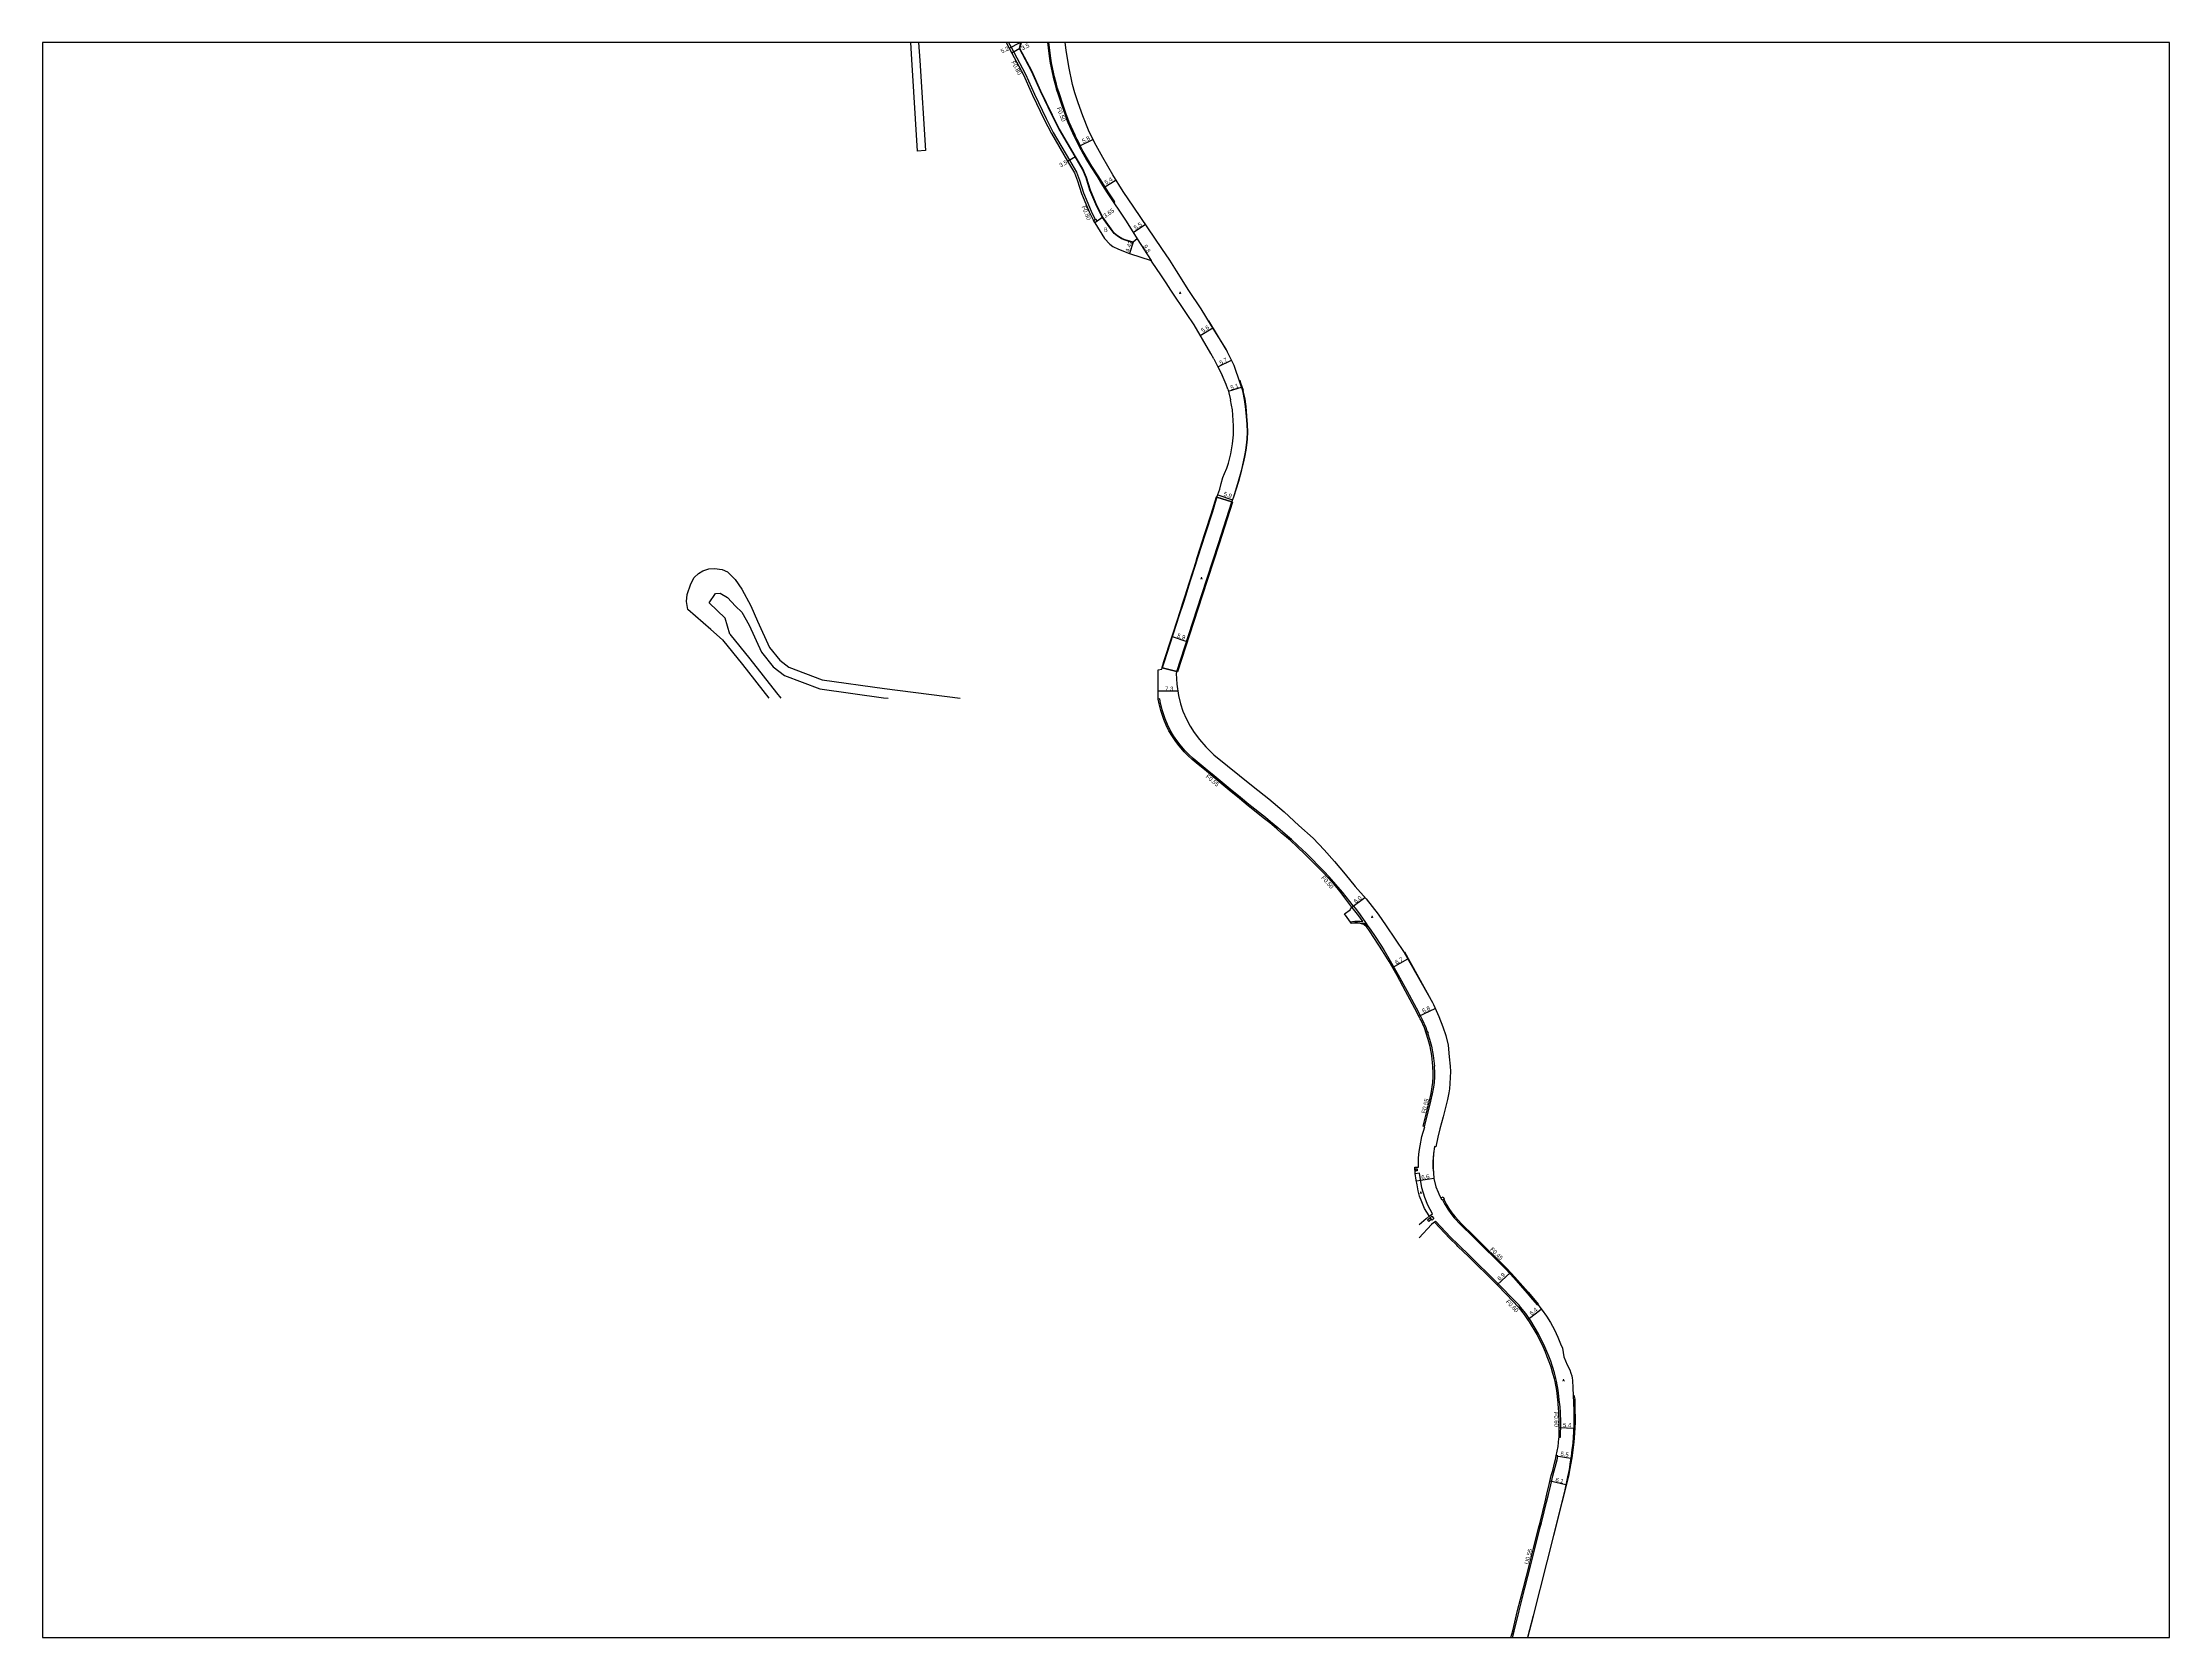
# Model space of a CAD drawing. Header units: metres. Extents: x -24000 to -21600, y -84000 to -81000.
# Drawn here: x -24000 to -23200, y -83400 to -82800 of the extents above; entities that cross this region are included whole.
import ezdxf

# ---------------------------------------------------------------- set-up
doc = ezdxf.new("R2010")
doc.units = ezdxf.units.M
doc.header["$LTSCALE"] = 2.5
for name, color, linetype in [('側溝・桝', 7, 'Continuous'), ('図郭', 7, 'Continuous'), ('幅員', 7, 'Continuous'), ('歩道・分離帯・安全施設', 7, 'Continuous'), ('舗装', 7, 'Continuous'), ('道路', 7, 'Continuous')]:
    doc.layers.add(name, color=color, linetype=linetype)
doc.styles.get("Standard").update_dxf_attribs({"font": ''})
doc.styles.add('YOKO_DECO', font='txt.shx', dxfattribs={"bigfont": 'extfont.shx'})
doc.styles.get('Standard').set_extended_font_data('@MS PGothic')

msp = doc.modelspace()

# ---------------------------------------------------------------- linework, layer by layer
at = {"layer": '側溝・桝'}
for points in [[(-23636.64, -82800), (-23635.71, -82801.72), (-23634.72, -82803.57), (-23630.3, -82811.84), (-23626.94, -82819.41), (-23622.55, -82828.55), (-23619.84, -82833.86), (-23613.77, -82844.24), (-23611.11, -82848.72), (-23609.92, -82851.73), (-23608.42, -82856.5), (-23605.62, -82863.38), (-23604.1, -82866.55)], [(-23597.07, -82860.27), (-23596.64, -82859.99), (-23599.18, -82856.21), (-23600.87, -82853.5), (-23602.93, -82850.19), (-23605.27, -82846.47), (-23606.95, -82843.8), (-23608.2, -82841.64), (-23609.03, -82840.06), (-23610.52, -82837.14), (-23611.17, -82835.88), (-23611.64, -82834.89), (-23613.83, -82829.92), (-23614.35, -82828.59), (-23614.94, -82827.01), (-23616.26, -82823.18), (-23617.55, -82819.33), (-23618.22, -82817.22), (-23618.67, -82815.7), (-23619.38, -82812.86), (-23620.47, -82807.69), (-23620.85, -82805.05), (-23621.25, -82801.93), (-23621.44, -82800)], [(-23506.95, -83124.85), (-23509.7, -83121.42), (-23511.1, -83119.59), (-23512.7, -83117.71), (-23513.61, -83116.7), (-23516.05, -83113.88), (-23518.07, -83111.74), (-23524.64, -83105.14), (-23527.81, -83102.06), (-23530.28, -83099.8), (-23531.78, -83098.55), (-23533.62, -83096.96), (-23535.43, -83095.44), (-23538.09, -83093.17), (-23540.06, -83091.58), (-23546.22, -83086.69), (-23549.43, -83084), (-23553.3, -83080.82), (-23559.3, -83075.82), (-23561.9, -83073.67), (-23565.68, -83070.56), (-23567.27, -83069.28), (-23568.85, -83067.82), (-23570.19, -83066.45), (-23572.08, -83064.2), (-23573.32, -83062.57), (-23574.57, -83060.8), (-23575.83, -83058.65), (-23576.82, -83056.6), (-23577.79, -83054.44), (-23578.85, -83051.09), (-23579.46, -83048.66), (-23579.71, -83046.87), (-23580.32, -83046.96)], [(-23508.03, -83130.78), (-23507.32, -83130.62), (-23506.44, -83130.51), (-23505.43, -83130.49), (-23504.55, -83130.53), (-23503.39, -83130.62), (-23504.93, -83128.49), (-23506.35, -83126.61), (-23507.48, -83125.21)], [(-23506.95, -83124.85), (-23505.84, -83126.22), (-23504.41, -83128.11), (-23502.39, -83130.98), (-23501.53, -83132.36), (-23500.68, -83133.53), (-23498.5, -83136.74), (-23495.56, -83141.36), (-23493.07, -83145.49), (-23490.06, -83150.76), (-23486.82, -83156.67), (-23483.3, -83163.09), (-23481.55, -83166.56), (-23481.31, -83167.02), (-23481.08, -83167.48), (-23479.76, -83170.52), (-23479.18, -83172.26)], [(-23507.66, -83131.28), (-23507.22, -83131.19), (-23506.4, -83131.08), (-23505.44, -83131.06), (-23504.58, -83131.11), (-23502.87, -83131.24), (-23501.93, -83132.73)], [(-23478.96, -83172.91), (-23478.31, -83174.87), (-23477.51, -83177.54), (-23476.91, -83181.01), (-23476.49, -83185.08)], [(-23480.24, -83207.86), (-23477.85, -83198.23), (-23477.23, -83195.53), (-23476.72, -83192.92), (-23476.49, -83191.23), (-23476.36, -83189.09), (-23476.35, -83187.67), (-23476.49, -83185.08)], [(-23483.79, -83223.58), (-23483.41, -83223.69)], [(-23483.75, -83224.38), (-23483.4, -83224.49)], [(-23473.41, -83235.39), (-23472.51, -83237.18), (-23472.21, -83237.66), (-23471.39, -83238.93), (-23470.28, -83240.55), (-23469.05, -83242.09), (-23466.66, -83244.7), (-23461.8, -83249.41), (-23449.57, -83261.49), (-23446.58, -83264.75), (-23441.58, -83270.45), (-23439.55, -83272.85), (-23437.77, -83274.92), (-23437.6, -83274.78)], [(-23478.05, -83242.12), (-23479.06, -83243.01)], [(-23478.57, -83243.56), (-23479.06, -83243.01)], [(-23477.56, -83242.68), (-23478.57, -83243.56)], [(-23429.35, -83312.1), (-23429.4, -83311.62), (-23429.89, -83307.02), (-23430.52, -83303.54), (-23430.75, -83302.61), (-23431.32, -83300.48), (-23432.04, -83298.09), (-23432.74, -83296.07), (-23433.46, -83294.19), (-23434.16, -83292.44), (-23434.95, -83290.65), (-23437.35, -83285.76), (-23440.25, -83280.92), (-23440.87, -83280.06), (-23442.14, -83278.17), (-23444.06, -83275.75), (-23444.64, -83275.05), (-23446.38, -83273.19), (-23452.12, -83267.32), (-23456.21, -83263.23), (-23460.08, -83259.44), (-23463.28, -83256.3), (-23467.23, -83252.46), (-23467.69, -83252), (-23470.31, -83249.54), (-23476.06, -83243.41), (-23476.49, -83243.81)], [(-23429.59, -83324.6), (-23429, -83324.61), (-23428.94, -83319.26), (-23429.06, -83315.04), (-23429.35, -83312.1)], [(-23436.2, -83356.84), (-23435.18, -83352.69), (-23434.32, -83349.16), (-23433.6, -83346.27), (-23432.7, -83342.57), (-23431.96, -83339.25), (-23431.44, -83337.28), (-23430.72, -83334.61), (-23430.36, -83333.14), (-23430.07, -83331.74), (-23430.06, -83331.67)], [(-23430.06, -83331.67), (-23430.61, -83331.54)], [(-23447.11, -83400), (-23446.48, -83397.61), (-23444.64, -83390), (-23442.46, -83381.42), (-23440.21, -83372.65), (-23438.66, -83366.69), (-23436.77, -83359.01), (-23436.2, -83356.84)]]:
    msp.add_lwpolyline(points, dxfattribs=at)
for points in [[(-23604.19, -82867.83), (-23604.76, -82867.01), (-23604.1, -82866.55), (-23603.94, -82866.44), (-23603.37, -82867.26)], [(-23479.47, -83173.08), (-23478.74, -83172.83), (-23478.96, -83172.18), (-23479.69, -83172.43)], [(-23482.97, -83224.48), (-23483.4, -83224.49), (-23483.41, -83223.69), (-23482.98, -83223.68)], [(-23473.24, -83234.19), (-23472.8, -83235.08), (-23473.62, -83235.49), (-23474.06, -83234.6)], [(-23478.06, -83242.1), (-23477.4, -83241.54), (-23476.64, -83242.43), (-23477.29, -83242.98)]]:
    msp.add_lwpolyline(points, close=True, dxfattribs=at)
at = {"layer": '図郭'}
msp.add_lwpolyline([(-24000, -83400), (-23200, -83400), (-23200, -82800), (-24000, -82800)], close=True, dxfattribs=at)
at = {"layer": '幅員'}
for points in [[(-23636.41, -82802.1), (-23632.24, -82800)], [(-23632.36, -82802.26), (-23635.43, -82803.95)], [(-23610.15, -82839), (-23604.91, -82836.45)], [(-23614.46, -82844.64), (-23611.45, -82842.86)], [(-23600.87, -82854.48), (-23596.22, -82851.67)], [(-23601.2, -82865.73), (-23604.19, -82867.83)], [(-23589.77, -82871.47), (-23585.18, -82868.35)], [(-23589.77, -82875.16), (-23591.15, -82879.36)], [(-23588.32, -82873.79), (-23582.97, -82882)], [(-23564.52, -82910.27), (-23559.79, -82907.36)], [(-23557.88, -82922.04), (-23552.78, -82919.49)], [(-23553.91, -82931.2), (-23549.06, -82929.63)], [(-23557.98, -82970.2), (-23552.39, -82972.07)], [(-23575.13, -83023.49), (-23569.54, -83025.35)], [(-23572.98, -83043.96), (-23580.33, -83043.97)], [(-23507.48, -83125.21), (-23502.65, -83121.64)], [(-23492.26, -83148), (-23486.45, -83144.75)], [(-23482.3, -83166.27), (-23476.14, -83163.45)], [(-23452.91, -83267.36), (-23447.82, -83262.69)], [(-23441.36, -83280.4), (-23436.28, -83276.51)]]:
    msp.add_lwpolyline(points, dxfattribs=at)
at = {"layer": '幅員', "flags": 128}
for points in [[(-23476.7, -83227.32), (-23483.27, -83228.29)], [(-23429.55, -83321.04), (-23424.13, -83321.28)], [(-23430.62, -83331.63), (-23425.19, -83332.5)], [(-23427.08, -83342.54), (-23432.98, -83341.23)]]:
    msp.add_lwpolyline(points, dxfattribs=at)
at = {"layer": '歩道・分離帯・安全施設'}
for points in [[(-23589.82, -82875.3), (-23592.8, -82874.4), (-23594.13, -82873.8), (-23595.71, -82872.88), (-23596.9, -82871.89), (-23598.84, -82869.35), (-23601.33, -82865.81), (-23603.4, -82861.63), (-23606.04, -82855.59), (-23607.51, -82850.88), (-23608.81, -82847.59), (-23611.58, -82842.93), (-23617.6, -82832.64), (-23620.27, -82827.42), (-23624.62, -82818.34), (-23628, -82810.72), (-23632.52, -82802.28), (-23631.98, -82800)], [(-23554.77, -82915.49), (-23561.35, -82904.74)], [(-23549.71, -82927.03), (-23549.35, -82928.08), (-23548.47, -82930.81)], [(-23551.91, -82970.86), (-23550.03, -82964.98), (-23548.86, -82960.72), (-23548.19, -82957.74), (-23547.68, -82955.32), (-23547.32, -82953.34), (-23547.03, -82951.45), (-23546.82, -82949.22), (-23546.69, -82946.5), (-23546.77, -82943.7), (-23546.97, -82940.58), (-23547.28, -82936.88), (-23547.68, -82934.22), (-23548.24, -82931.59), (-23548.47, -82930.81)], [(-23578.82, -83035.03), (-23574.7, -83022.13), (-23571.87, -83013.34), (-23568.72, -83003.39), (-23565.84, -82994.48), (-23562.55, -82984.19), (-23558.39, -82971.05)], [(-23552.53, -82972.87), (-23557.56, -82988.52), (-23563.91, -83008.09), (-23568.69, -83022.79), (-23573.3, -83036.67)], [(-23477.7, -83160.17), (-23482.34, -83151.68), (-23487.63, -83142.16)], [(-23476.62, -83227.09), (-23476.73, -83225.4), (-23476.86, -83223.21), (-23476.84, -83220.49), (-23476.64, -83217.88), (-23476.36, -83215.46)], [(-23478.41, -83241.47), (-23477.25, -83240.59), (-23478.91, -83237.32), (-23480.11, -83234.49), (-23481.18, -83230.81), (-23482.12, -83225.37), (-23483.66, -83225.64)], [(-23478.41, -83241.47), (-23477.25, -83240.59), (-23478.91, -83237.32), (-23480.11, -83234.49), (-23481.18, -83230.81), (-23482.12, -83225.37), (-23483.66, -83225.64)], [(-23441.3, -83400), (-23439.21, -83391.89), (-23434.09, -83371.55), (-23431.53, -83361.58), (-23429.93, -83355.26), (-23428.45, -83349.23), (-23427.18, -83344.29), (-23426.39, -83341.3), (-23425.81, -83338.72), (-23425.38, -83336.42), (-23424.71, -83332.43), (-23424.28, -83329.5), (-23423.94, -83326.53), (-23423.63, -83323.16), (-23423.45, -83319.04), (-23423.57, -83312.76), (-23423.55, -83310.36), (-23423.88, -83308.83)]]:
    msp.add_lwpolyline(points, dxfattribs=at)
at = {"layer": '舗装'}
for points in [[(-23558.29, -82971.06), (-23552.65, -82972.83)], [(-23573.4, -83036.64), (-23578.83, -83035.28)]]:
    msp.add_lwpolyline(points, dxfattribs=at)
at = {"layer": '道路'}
for points in [[(-23673.59, -82800), (-23673.2, -82806.33), (-23671.04, -82840.82)], [(-23670.48, -82800), (-23670.07, -82806.73), (-23667.95, -82840.62)], [(-23637.54, -82800), (-23636.41, -82802.1), (-23635.43, -82803.95), (-23631.02, -82812.19), (-23627.67, -82819.75), (-23623.27, -82828.9), (-23620.54, -82834.25), (-23614.46, -82844.64), (-23611.83, -82849.07), (-23610.67, -82852), (-23609.18, -82856.77), (-23606.35, -82863.7), (-23604.76, -82867.01), (-23604.19, -82867.83), (-23600.54, -82873.7), (-23598.6, -82875.9), (-23597.48, -82876.72), (-23595.27, -82877.79), (-23591.15, -82879.36), (-23582.97, -82882)], [(-23588.32, -82873.79), (-23589.77, -82875.16), (-23592.75, -82874.26), (-23594.06, -82873.67), (-23595.63, -82872.76), (-23596.79, -82871.78), (-23598.72, -82869.26), (-23601.2, -82865.73), (-23603.27, -82861.56), (-23605.89, -82855.54), (-23607.37, -82850.83), (-23608.68, -82847.53), (-23611.45, -82842.86), (-23617.47, -82832.57), (-23620.13, -82827.35), (-23624.49, -82818.28), (-23627.87, -82810.65), (-23632.36, -82802.26), (-23631.82, -82800)], [(-23621.95, -82800), (-23621.76, -82801.99), (-23621.36, -82805.12), (-23620.98, -82807.78), (-23619.88, -82812.98), (-23619.17, -82815.83), (-23618.71, -82817.37), (-23618.04, -82819.49), (-23616.74, -82823.34), (-23615.42, -82827.18), (-23614.83, -82828.78), (-23614.3, -82830.12), (-23612.11, -82835.1), (-23611.63, -82836.11), (-23610.98, -82837.38), (-23609.49, -82840.3), (-23608.65, -82841.89), (-23607.38, -82844.07), (-23605.71, -82846.75), (-23603.36, -82850.46), (-23601.31, -82853.77), (-23599.61, -82856.49), (-23592.44, -82867.18), (-23588.32, -82873.79)], [(-23554.33, -82916.47), (-23554.86, -82915.39), (-23560.26, -82906.59), (-23564.18, -82900.23), (-23568.82, -82893.24), (-23573.49, -82885.85), (-23575.98, -82881.85), (-23578.94, -82877.54), (-23589.51, -82861.98), (-23593.55, -82856.08), (-23597.4, -82849.71), (-23601.25, -82843.28), (-23604.36, -82837.59), (-23606.58, -82833.03), (-23608.72, -82827.54), (-23610.46, -82822.71), (-23611.68, -82818.98), (-23612.55, -82815.74), (-23613.98, -82809.03), (-23615.03, -82802.91), (-23615.31, -82800)], [(-23667.95, -82840.62), (-23671.04, -82840.82)], [(-23559.48, -82918.97), (-23560.61, -82916.96), (-23566.89, -82906.21), (-23569.76, -82901.88), (-23575.57, -82893.19), (-23577.38, -82890.43), (-23579.4, -82887.34), (-23582.59, -82882.67), (-23582.97, -82882)], [(-23559.48, -82918.97), (-23557.88, -82922.04), (-23556.34, -82925.08)], [(-23548.59, -82931.09), (-23549.54, -82928.15), (-23551.82, -82921.51), (-23552.81, -82919.45), (-23554.33, -82916.47)], [(-23554.18, -82930.37), (-23554.77, -82928.61), (-23556.34, -82925.08)], [(-23511.5, -83119.91), (-23513.09, -83118.05), (-23513.99, -83117.03), (-23516.43, -83114.23), (-23518.43, -83112.1), (-23525.02, -83105.53), (-23528.19, -83102.46), (-23530.64, -83100.21), (-23532.13, -83098.96), (-23533.97, -83097.38), (-23535.78, -83095.85), (-23538.43, -83093.59), (-23540.4, -83092.01), (-23546.56, -83087.12), (-23549.78, -83084.42), (-23553.64, -83081.24), (-23559.65, -83076.24), (-23562.25, -83074.09), (-23566.03, -83070.98), (-23567.63, -83069.69), (-23569.23, -83068.21), (-23570.59, -83066.81), (-23572.51, -83064.54), (-23573.76, -83062.9), (-23575.03, -83061.09), (-23576.31, -83058.9), (-23577.31, -83056.83), (-23578.3, -83054.64), (-23579.37, -83051.24), (-23579.99, -83048.78), (-23580.32, -83046.96), (-23580.34, -83035.96), (-23578.97, -83035.79), (-23578.83, -83035.28), (-23578.1, -83033.02), (-23572.43, -83015.43), (-23570.99, -83010.99), (-23570.02, -83007.93), (-23568.93, -83004.53), (-23568.16, -83002.15), (-23566.28, -82996.33), (-23565.54, -82993.89), (-23562.7, -82984.9), (-23559.99, -82976.51), (-23558.9, -82973.07), (-23558.29, -82971.06), (-23557.21, -82968.05), (-23556.67, -82965.84), (-23556.08, -82963.68), (-23555.42, -82962.17), (-23554.53, -82960.11), (-23553.9, -82958.27), (-23553.04, -82954.77), (-23552.37, -82951.01), (-23552.04, -82947.62), (-23552.05, -82944.24), (-23552.48, -82938.2), (-23552.74, -82936.36), (-23553.11, -82934.39)], [(-23554.18, -82930.37), (-23553.91, -82931.2), (-23553.75, -82931.77), (-23553.11, -82934.39)], [(-23552.65, -82972.83), (-23551.98, -82970.85), (-23550.13, -82964.95), (-23548.97, -82960.68), (-23548.28, -82957.71), (-23547.79, -82955.3), (-23547.43, -82953.31), (-23547.16, -82951.45), (-23546.96, -82949.21), (-23546.83, -82946.49), (-23546.91, -82943.7), (-23547.14, -82940.6), (-23547.48, -82936.92), (-23547.86, -82934.26), (-23548.42, -82931.65), (-23548.59, -82931.09)], [(-23552.65, -82972.83), (-23557.67, -82988.47), (-23564.04, -83008.04), (-23568.83, -83022.75), (-23573.4, -83036.64), (-23573.61, -83037.31)], [(-23748.63, -83020.78), (-23757.24, -83013.3), (-23757.81, -83010.34), (-23757.57, -83007.61), (-23756.16, -83003.62), (-23754.86, -83001.28), (-23753.31, -82999.69), (-23751.65, -82998.75), (-23749.44, -82998.03), (-23747.22, -82997.9), (-23744.32, -82998.28), (-23742.34, -82999.16), (-23739.44, -83001.94), (-23737, -83005.62), (-23733.59, -83011.93)], [(-23743.22, -83016.55), (-23749.26, -83010.81), (-23746.92, -83007.29), (-23745.12, -83007.12), (-23742.39, -83008.81), (-23739.35, -83011.99), (-23736.99, -83014.31)], [(-23736.99, -83014.31), (-23734.16, -83019.22), (-23729.58, -83029.38), (-23725.2, -83034.81), (-23720.97, -83038.1), (-23707.61, -83043.18), (-23683.75, -83046.46), (-23681.98, -83046.69)], [(-23733.59, -83011.93), (-23731.04, -83017.62), (-23726.57, -83027.53), (-23722.73, -83032.3), (-23719.24, -83035.02), (-23706.74, -83039.76), (-23683.29, -83042.99), (-23654.84, -83046.69)], [(-23748.63, -83020.78), (-23744.22, -83024.73)], [(-23741.49, -83022.53), (-23743.22, -83016.55)], [(-23741.49, -83022.53), (-23734, -83031.83), (-23723.94, -83044.6), (-23722.35, -83046.69)], [(-23744.22, -83024.73), (-23736.77, -83033.98), (-23726.76, -83046.69)], [(-23573.61, -83037.31), (-23573.41, -83041.43), (-23572.7, -83045.61), (-23571.97, -83048.78), (-23571.04, -83051.59), (-23569.74, -83054.53), (-23568.29, -83057.13), (-23566.78, -83059.56), (-23564.88, -83062.16), (-23562.42, -83064.98), (-23559.41, -83067.91), (-23544.6, -83079.86), (-23538.71, -83084.55), (-23533.04, -83089.43), (-23527.42, -83094.53), (-23522.07, -83099.37), (-23517.96, -83103.69), (-23514.06, -83108.05), (-23510.06, -83112.9), (-23506.22, -83117.52), (-23502.19, -83122.16), (-23497.61, -83127.96), (-23494.62, -83132.35), (-23487.79, -83142.35), (-23477.25, -83161.19)], [(-23510.26, -83127.73), (-23508.21, -83126.21), (-23507.88, -83125.62), (-23507.48, -83125.21), (-23510.16, -83121.75), (-23511.5, -83119.91)], [(-23507.6, -83131.37), (-23510.26, -83127.73)], [(-23477.02, -83185.12), (-23477.44, -83181.08), (-23478.03, -83177.66), (-23478.81, -83175.07), (-23480.26, -83170.71), (-23481.56, -83167.71), (-23481.78, -83167.26), (-23482.03, -83166.81), (-23483.78, -83163.34), (-23487.29, -83156.93), (-23490.53, -83151.02), (-23493.54, -83145.76), (-23496.02, -83141.65), (-23498.95, -83137.04), (-23501.12, -83133.84), (-23501.93, -83132.73), (-23503.02, -83131.8), (-23504.75, -83131.26), (-23506.63, -83131.25), (-23507.6, -83131.37)], [(-23477.25, -83161.19), (-23476.85, -83161.91), (-23474.78, -83166.43), (-23473.27, -83170.31), (-23472.13, -83173.58), (-23471.36, -83177.16), (-23470.93, -83181.54), (-23470.58, -83185.12)], [(-23480.15, -83238.62), (-23481.26, -83236.13), (-23482.05, -83234.03), (-23482.54, -83231.95), (-23482.99, -83229.78), (-23483.31, -83228), (-23483.69, -83225.46), (-23483.82, -83223.06), (-23482.5, -83223.07), (-23482.47, -83219.6), (-23482.18, -83217.17), (-23481.88, -83215.02), (-23481.26, -83211.56), (-23480.12, -83207.9), (-23480.76, -83207.7), (-23478.37, -83198.11), (-23477.75, -83195.41), (-23477.26, -83192.84), (-23477.02, -83191.17), (-23476.9, -83189.07), (-23476.89, -83187.68), (-23477.02, -83185.12)], [(-23470.58, -83185.12), (-23470.45, -83187.12), (-23470.58, -83189.36), (-23470.63, -83191.65), (-23470.83, -83193.66), (-23471.01, -83195.09), (-23471.51, -83197.65), (-23473.2, -83204.09), (-23474.45, -83208.6), (-23475.25, -83211.77), (-23475.97, -83215.39)], [(-23476.47, -83215.32), (-23476.82, -83218.01), (-23477.06, -83220.94), (-23477.01, -83223.33), (-23476.88, -83225.14), (-23476.7, -83227.32), (-23475.93, -83230.49), (-23475.09, -83232.44), (-23474.54, -83233.74), (-23474.06, -83234.6)], [(-23475.97, -83215.39), (-23476.47, -83215.32)], [(-23479.53, -83242.48), (-23478.41, -83241.47), (-23478.46, -83241.43), (-23480.15, -83238.62)], [(-23474.06, -83234.6), (-23473.24, -83234.19), (-23472.8, -83235.08), (-23472.98, -83235.17), (-23472.09, -83236.94), (-23471.8, -83237.41), (-23470.99, -83238.67), (-23469.89, -83240.26), (-23468.69, -83241.78), (-23466.32, -83244.37), (-23461.47, -83249.06), (-23449.22, -83261.16), (-23446.22, -83264.43), (-23441.22, -83270.14), (-23439.19, -83272.54), (-23437.41, -83274.61), (-23437.6, -83274.78)], [(-23479.53, -83242.48), (-23482.17, -83244.8)], [(-23477.6, -83244.65), (-23482.17, -83249.61)], [(-23429.93, -83312.2), (-23429.98, -83311.67), (-23430.47, -83307.13), (-23431.1, -83303.67), (-23431.32, -83302.75), (-23431.88, -83300.64), (-23432.6, -83298.27), (-23433.3, -83296.27), (-23434.01, -83294.4), (-23434.7, -83292.66), (-23435.48, -83290.89), (-23437.87, -83286.04), (-23440.74, -83281.25), (-23441.36, -83280.4), (-23442.61, -83278.53), (-23444.51, -83276.12), (-23445.08, -83275.44), (-23446.81, -83273.6), (-23452.54, -83267.73), (-23456.62, -83263.64), (-23460.5, -83259.86), (-23463.69, -83256.72), (-23467.65, -83252.88), (-23468.1, -83252.42), (-23470.73, -83249.95), (-23476.49, -83243.81), (-23476.87, -83244.01), (-23477.6, -83244.65)], [(-23437.6, -83274.78), (-23436, -83276.88), (-23434.36, -83279.07), (-23432.84, -83281.55), (-23431.33, -83284.33), (-23430.07, -83287.01), (-23429.05, -83289.49), (-23428.32, -83291.22), (-23427.8, -83294.39), (-23426.48, -83297.42), (-23425.6, -83299.29), (-23425.12, -83300.55), (-23424.8, -83301.54), (-23424.61, -83302.41), (-23424.55, -83303.22), (-23424.41, -83306.24), (-23424.11, -83311.58)], [(-23424.11, -83311.58), (-23424.08, -83314.77), (-23424.02, -83317.21), (-23424.06, -83319.54), (-23424.19, -83322.67), (-23424.44, -83326.96), (-23424.79, -83329.43), (-23425.09, -83331.84), (-23425.43, -83333.99), (-23425.77, -83336.79), (-23426.46, -83339.63), (-23427.48, -83344.44), (-23429.83, -83354.12)], [(-23436.75, -83356.7), (-23435.73, -83352.55), (-23434.87, -83349.03), (-23434.15, -83346.13), (-23433.25, -83342.44), (-23432.51, -83339.11), (-23431.98, -83337.13), (-23431.27, -83334.47), (-23430.91, -83333.02), (-23430.62, -83331.63), (-23429.95, -83328.13), (-23429.65, -83325.18), (-23429.59, -83324.6), (-23429.53, -83319.27), (-23429.65, -83315.08), (-23429.93, -83312.2)], [(-23447.69, -83400), (-23447.03, -83397.47), (-23445.19, -83389.86), (-23443.01, -83381.28), (-23440.76, -83372.51), (-23439.21, -83366.55), (-23437.32, -83358.88), (-23436.75, -83356.7)], [(-23429.83, -83354.12), (-23431.69, -83361.55), (-23434.2, -83371.52), (-23439.36, -83391.82), (-23441.44, -83400)]]:
    msp.add_lwpolyline(points, dxfattribs=at)
for points in [[(-23579.05, -83035.21), (-23578.83, -83035.28), (-23578.1, -83033.02), (-23572.43, -83015.43), (-23570.99, -83010.99), (-23570.02, -83007.93), (-23568.93, -83004.53), (-23568.16, -83002.15), (-23566.28, -82996.33), (-23565.54, -82993.89), (-23562.7, -82984.9), (-23559.99, -82976.51), (-23558.9, -82973.07), (-23558.29, -82971.06), (-23558.51, -82970.99), (-23559.15, -82973), (-23560.23, -82976.43), (-23562.94, -82984.82), (-23565.78, -82993.81), (-23566.52, -82996.25), (-23568.4, -83002.07), (-23569.15, -83004.46), (-23570.24, -83007.86), (-23571.21, -83010.92), (-23572.65, -83015.36), (-23578.32, -83032.95)], [(-23558.29, -82971.06), (-23558.9, -82973.07), (-23559.99, -82976.51), (-23562.7, -82984.9), (-23565.54, -82993.89), (-23566.28, -82996.33), (-23568.16, -83002.15), (-23568.93, -83004.53), (-23570.02, -83007.93), (-23570.99, -83010.99), (-23572.43, -83015.43), (-23578.1, -83033.02), (-23578.83, -83035.28), (-23573.4, -83036.64), (-23568.83, -83022.75), (-23564.04, -83008.04), (-23557.67, -82988.47), (-23552.65, -82972.83)], [(-23552.38, -82972.92), (-23557.41, -82988.56), (-23563.77, -83008.13), (-23568.56, -83022.84), (-23573.13, -83036.73), (-23573.4, -83036.64), (-23568.83, -83022.75), (-23564.04, -83008.04), (-23557.67, -82988.47), (-23552.65, -82972.83)]]:
    msp.add_lwpolyline(points, close=True, dxfattribs=at)

# ---------------------------------------------------------------- texts
at = {"layer": '側溝・桝'}
for s, rotation, p in [('F0.80', 298.15404, (-23635.68, -82807.4)), ('F0.50', 290.83011, (-23618.55, -82824.65)), ('F0.80', 292.19118, (-23609.18, -82861.74)), ('F0.55', 320, (-23562.65, -83076.4)), ('F0.50', 312, (-23519.19, -83114.31)), ('F0.55', 76.02818, (-23479.84, -83202.97)), ('F0.45', 315, (-23455.66, -83254.17)), ('F0.60', 313.94161, (-23449.74, -83273.84)), ('F0.60', 271.60512, (-23431.5, -83315.13)), ('U0.55', 75, (-23441.13, -83372.59))]:
    msp.add_text(s, height=1.6, rotation=rotation, dxfattribs=at).set_placement(p)
at = {"layer": '幅員'}
for s, rotation, p in [('5.2', 26.72576, (-23639.12, -82804.17)), ('3.5', 28.86329, (-23631.32, -82802.99)), ('5.8', 26, (-23608.57, -82837.88)), ('3.5', 30.6623, (-23616.98, -82847.03)), ('5.4', 31, (-23599.97, -82853.49)), ('3.65', 35.03728, (-23600.27, -82866.06)), ('5.5', 34, (-23588.87, -82870.5)), ('4.42', 71.79757, (-23591.29, -82878.97)), ('9.8', 303.06764, (-23586.13, -82876.68)), ('5.6', 32, (-23563.59, -82909.19)), ('5.7', 27, (-23556.83, -82921.3)), ('5.1', 18, (-23552.88, -82930.69)), ('5.9', 341, (-23555.91, -82970.46)), ('5.9', 342, (-23573.37, -83023.72)), ('6.0', 37, (-23506.08, -83123.94)), ('6.7', 29, (-23490.78, -83146.87)), ('6.8', 25, (-23480.62, -83165.13)), ('6.6', 8.444, (-23481.28, -83227.75)), ('6.9', 43, (-23451.92, -83265.89)), ('6.4', 37, (-23439.95, -83278.91)), ('5.4', 357.55314, (-23428.13, -83320.85)), ('5.5', 350.83928, (-23429.13, -83331.61)), ('6.1', 347.44387, (-23431.07, -83341.4))]:
    msp.add_text(s, height=1.6, rotation=rotation, dxfattribs=at).set_placement(p)
msp.add_text('7.3', height=1.6, dxfattribs=at).set_placement((-23577.75, -83043.91))
at = {"layer": '舗装'}
msp.add_text('B', height=1.6, dxfattribs=at).set_placement((-23600.84, -82871.19))
at = {"layer": '舗装', "style": 'YOKO_DECO'}
for p in [(-23572.34, -82894.48, 668.03), (-23564.42, -83001.85, 670.61), (-23500.21, -83129.29, 671.4), (-23481.82, -83232.97, 669.72), (-23428.15, -83303.54, 669.99)]:
    msp.add_text('A', height=0.75, dxfattribs=at).set_placement(p)

doc.saveas('drawing.dxf')
